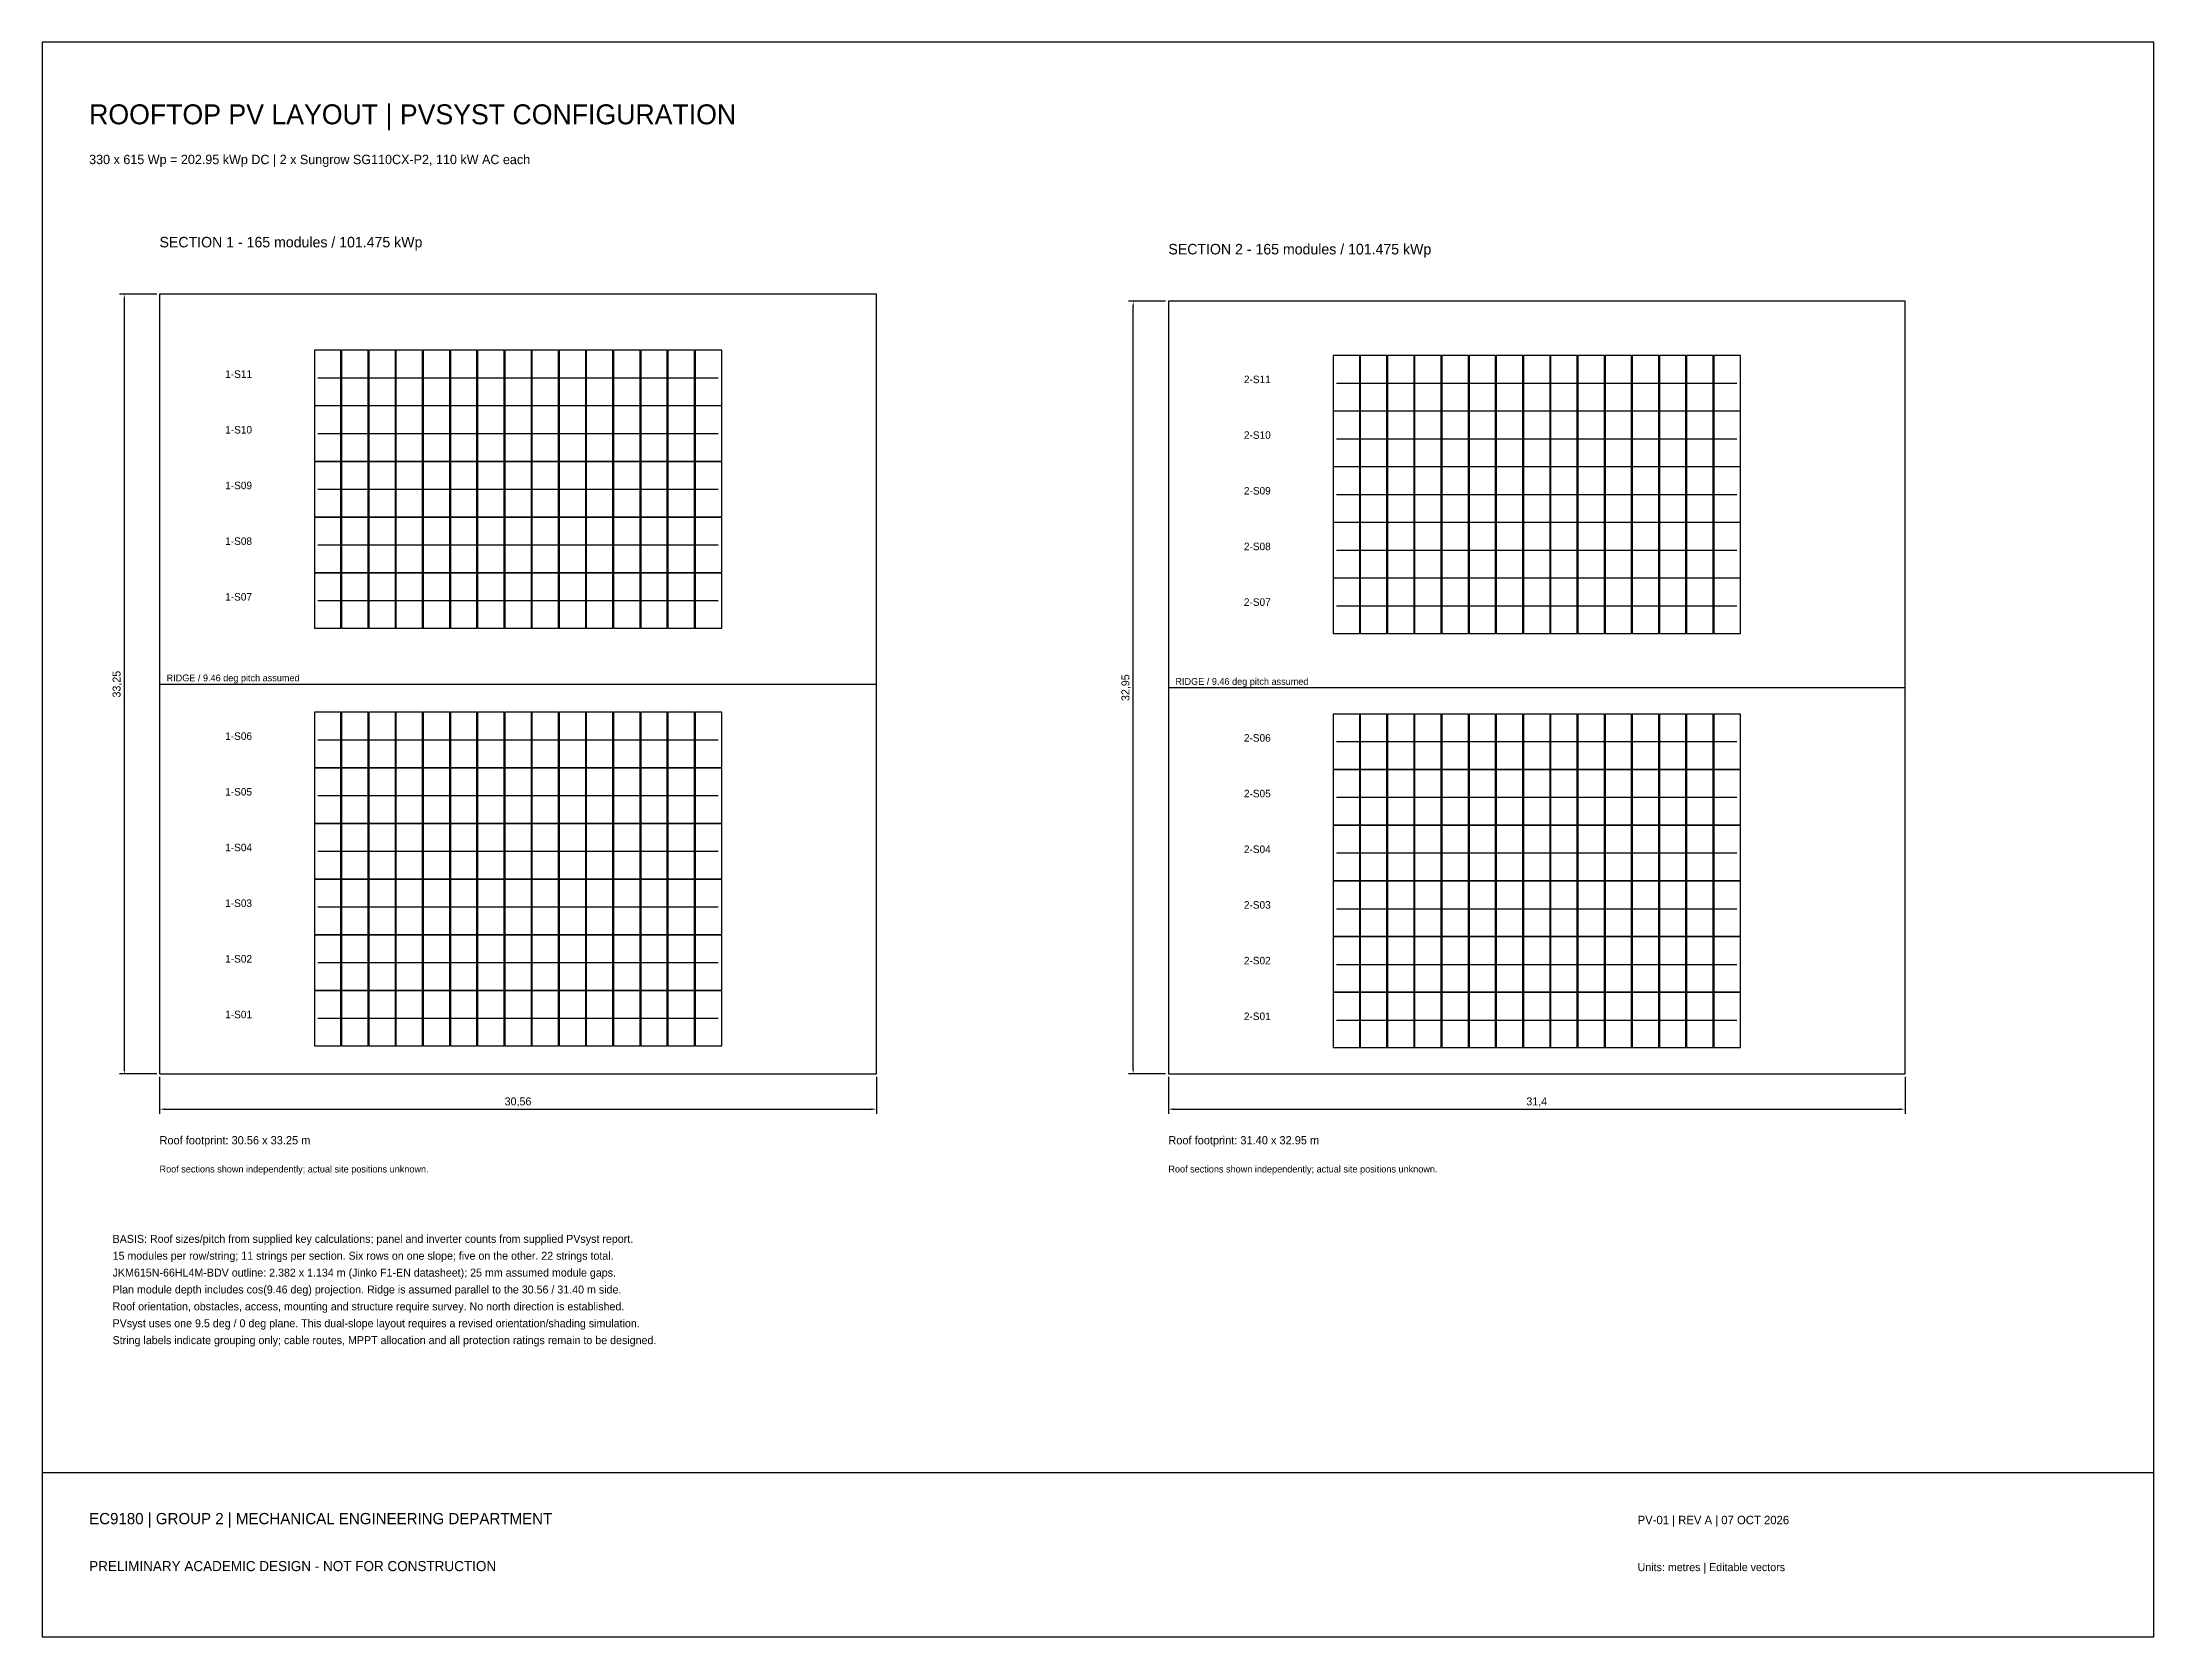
# Model space of a CAD drawing. Header units: metres. Extents: x 0 to 290, y 0 to 68.
# Drawn here: x 0 to 90, y 0 to 68 of the extents above; entities that cross this region are included whole.
import ezdxf

# ---------------------------------------------------------------- set-up
doc = ezdxf.new("R2010")
doc.units = ezdxf.units.M
for name, color, linetype in [('FRAME', 7, 'Continuous'), ('NOTES', 7, 'Continuous'), ('PV_MAIN', 4, 'Continuous'), ('RIDGE', 1, 'Continuous'), ('ROOF', 7, 'Continuous'), ('STRINGS', 2, 'Continuous'), ('TEXT', 7, 'Continuous')]:
    doc.layers.add(name, color=color, linetype=linetype)
doc.dimstyles.get("Standard").update_dxf_attribs({"dimtxt": 2.5, "dimasz": 2.5, "dimexe": 1.25, "dimexo": 0.625, "dimtad": 1, "dimcen": 2.5, "dimazin": 3, "dimtfac": 1, "dimtmove": 0, "dimatfit": 3, "dimarcsym": 0})

msp = doc.modelspace()

# ---------------------------------------------------------------- texts
at = {"layer": 'NOTES'}
for s, p in [('BASIS: Roof sizes/pitch from supplied key calculations; panel and inverter counts from supplied PVsyst report.', (3, 16.8)), ('15 modules per row/string; 11 strings per section. Six rows on one slope; five on the other. 22 strings total.', (3, 16.08)), ('JKM615N-66HL4M-BDV outline: 2.382 x 1.134 m (Jinko F1-EN datasheet); 25 mm assumed module gaps.', (3, 15.36)), ('Plan module depth includes cos(9.46 deg) projection. Ridge is assumed parallel to the 30.56 / 31.40 m side.', (3, 14.64)), ('Roof orientation, obstacles, access, mounting and structure require survey. No north direction is established.', (3, 13.92)), ('PVsyst uses one 9.5 deg / 0 deg plane. This dual-slope layout requires a revised orientation/shading simulation.', (3, 13.2)), ('String labels indicate grouping only; cable routes, MPPT allocation and all protection ratings remain to be designed.', (3, 12.48))]:
    msp.add_text(s, height=0.34, dxfattribs=at).set_placement(p)
at = {"layer": 'STRINGS'}
for s, p in [('1-S11', (7.8, 53.686)), ('2-S11', (51.22, 53.461)), ('1-S10', (7.8, 51.312)), ('2-S10', (51.22, 51.087)), ('1-S09', (7.8, 48.938)), ('2-S09', (51.22, 48.712)), ('1-S08', (7.8, 46.563)), ('2-S08', (51.22, 46.338)), ('1-S07', (7.8, 44.189)), ('2-S07', (51.22, 43.964)), ('1-S06', (7.8, 38.248)), ('2-S06', (51.22, 38.173)), ('1-S05', (7.8, 35.874)), ('2-S05', (51.22, 35.799)), ('1-S04', (7.8, 33.5)), ('2-S04', (51.22, 33.425)), ('1-S03', (7.8, 31.125)), ('2-S03', (51.22, 31.05)), ('1-S02', (7.8, 28.751)), ('2-S02', (51.22, 28.676)), ('1-S01', (7.8, 26.377)), ('2-S01', (51.22, 26.302))]:
    msp.add_text(s, height=0.32, dxfattribs=at).set_placement(p)
at = {"layer": 'TEXT'}
for s, height, p in [('ROOFTOP PV LAYOUT | PVSYST CONFIGURATION', 0.85, (2, 64.5)), ('330 x 615 Wp = 202.95 kWp DC | 2 x Sungrow SG110CX-P2, 110 kW AC each', 0.4, (2, 62.8)), ('SECTION 1 - 165 modules / 101.475 kWp', 0.45, (5, 59.25)), ('SECTION 2 - 165 modules / 101.475 kWp', 0.45, (48, 58.95)), ('RIDGE / 9.46 deg pitch assumed', 0.29, (5.3, 40.745)), ('RIDGE / 9.46 deg pitch assumed', 0.29, (48.3, 40.595)), ('Roof footprint: 30.56 x 33.25 m', 0.35, (5, 21)), ('Roof footprint: 31.40 x 32.95 m', 0.35, (48, 21)), ('Roof sections shown independently; actual site positions unknown.', 0.29, (5, 19.8)), ('Roof sections shown independently; actual site positions unknown.', 0.29, (48, 19.8)), ('EC9180 | GROUP 2 | MECHANICAL ENGINEERING DEPARTMENT', 0.48, (2, 4.8)), ('PV-01 | REV A | 07 OCT 2026', 0.36, (68, 4.8)), ('PRELIMINARY ACADEMIC DESIGN - NOT FOR CONSTRUCTION', 0.43, (2, 2.8)), ('Units: metres | Editable vectors', 0.34, (68, 2.8))]:
    msp.add_text(s, height=height, dxfattribs=at).set_placement(p)

# ---------------------------------------------------------------- dimensions: what is measured, and where the dimension line sits
for base, p1, p2 in [((3.5, 24), (5, 24), (5, 57.25)), ((46.5, 24), (48, 24), (48, 56.95))]:
    msp.add_linear_dim(base=base, p1=p1, p2=p2, angle=90, dimstyle='Standard', override={"dimtxt": 0.34, "dimasz": 0.22, "dimexe": 0.2, "dimexo": 0.12, "dimgap": 0.13, "dimtad": 1, "dimdec": 2}).render()
for base, p1, p2 in [((5, 22.5), (5, 24), (35.56, 24)), ((48, 22.5), (48, 24), (79.4, 24))]:
    msp.add_linear_dim(base=base, p1=p1, p2=p2, dimstyle='Standard', override={"dimtxt": 0.34, "dimasz": 0.22, "dimexe": 0.2, "dimexo": 0.12, "dimgap": 0.13, "dimtad": 1, "dimdec": 2}).render()

# ---------------------------------------------------------------- linework, layer by layer
at = {"layer": 'FRAME'}
msp.add_line((0, 7), (90, 7), dxfattribs=at)
msp.add_lwpolyline([(0, 0), (90, 0), (90, 68), (0, 68)], close=True, dxfattribs=at)
at = {"layer": 'PV_MAIN'}
for points in [[(11.6, 52.511), (12.734, 52.511), (12.734, 54.861), (11.6, 54.861)], [(12.759, 52.511), (13.893, 52.511), (13.893, 54.861), (12.759, 54.861)], [(13.918, 52.511), (15.052, 52.511), (15.052, 54.861), (13.918, 54.861)], [(15.077, 52.511), (16.211, 52.511), (16.211, 54.861), (15.077, 54.861)], [(16.236, 52.511), (17.37, 52.511), (17.37, 54.861), (16.236, 54.861)], [(17.395, 52.511), (18.529, 52.511), (18.529, 54.861), (17.395, 54.861)], [(18.554, 52.511), (19.688, 52.511), (19.688, 54.861), (18.554, 54.861)], [(19.713, 52.511), (20.847, 52.511), (20.847, 54.861), (19.713, 54.861)], [(20.872, 52.511), (22.006, 52.511), (22.006, 54.861), (20.872, 54.861)], [(22.031, 52.511), (23.165, 52.511), (23.165, 54.861), (22.031, 54.861)], [(23.19, 52.511), (24.324, 52.511), (24.324, 54.861), (23.19, 54.861)], [(24.349, 52.511), (25.483, 52.511), (25.483, 54.861), (24.349, 54.861)], [(25.508, 52.511), (26.642, 52.511), (26.642, 54.861), (25.508, 54.861)], [(26.667, 52.511), (27.801, 52.511), (27.801, 54.861), (26.667, 54.861)], [(27.826, 52.511), (28.96, 52.511), (28.96, 54.861), (27.826, 54.861)], [(55.02, 52.286), (56.154, 52.286), (56.154, 54.636), (55.02, 54.636)], [(56.179, 52.286), (57.313, 52.286), (57.313, 54.636), (56.179, 54.636)], [(57.338, 52.286), (58.472, 52.286), (58.472, 54.636), (57.338, 54.636)], [(58.497, 52.286), (59.631, 52.286), (59.631, 54.636), (58.497, 54.636)], [(59.656, 52.286), (60.79, 52.286), (60.79, 54.636), (59.656, 54.636)], [(60.815, 52.286), (61.949, 52.286), (61.949, 54.636), (60.815, 54.636)], [(61.974, 52.286), (63.108, 52.286), (63.108, 54.636), (61.974, 54.636)], [(63.133, 52.286), (64.267, 52.286), (64.267, 54.636), (63.133, 54.636)], [(64.292, 52.286), (65.426, 52.286), (65.426, 54.636), (64.292, 54.636)], [(65.451, 52.286), (66.585, 52.286), (66.585, 54.636), (65.451, 54.636)], [(66.61, 52.286), (67.744, 52.286), (67.744, 54.636), (66.61, 54.636)], [(67.769, 52.286), (68.903, 52.286), (68.903, 54.636), (67.769, 54.636)], [(68.928, 52.286), (70.062, 52.286), (70.062, 54.636), (68.928, 54.636)], [(70.087, 52.286), (71.221, 52.286), (71.221, 54.636), (70.087, 54.636)], [(71.246, 52.286), (72.38, 52.286), (72.38, 54.636), (71.246, 54.636)], [(11.6, 50.137), (12.734, 50.137), (12.734, 52.487), (11.6, 52.487)], [(12.759, 50.137), (13.893, 50.137), (13.893, 52.487), (12.759, 52.487)], [(13.918, 50.137), (15.052, 50.137), (15.052, 52.487), (13.918, 52.487)], [(15.077, 50.137), (16.211, 50.137), (16.211, 52.487), (15.077, 52.487)], [(16.236, 50.137), (17.37, 50.137), (17.37, 52.487), (16.236, 52.487)], [(17.395, 50.137), (18.529, 50.137), (18.529, 52.487), (17.395, 52.487)], [(18.554, 50.137), (19.688, 50.137), (19.688, 52.487), (18.554, 52.487)], [(19.713, 50.137), (20.847, 50.137), (20.847, 52.487), (19.713, 52.487)], [(20.872, 50.137), (22.006, 50.137), (22.006, 52.487), (20.872, 52.487)], [(22.031, 50.137), (23.165, 50.137), (23.165, 52.487), (22.031, 52.487)], [(23.19, 50.137), (24.324, 50.137), (24.324, 52.487), (23.19, 52.487)], [(24.349, 50.137), (25.483, 50.137), (25.483, 52.487), (24.349, 52.487)], [(25.508, 50.137), (26.642, 50.137), (26.642, 52.487), (25.508, 52.487)], [(26.667, 50.137), (27.801, 50.137), (27.801, 52.487), (26.667, 52.487)], [(27.826, 50.137), (28.96, 50.137), (28.96, 52.487), (27.826, 52.487)], [(55.02, 49.912), (56.154, 49.912), (56.154, 52.262), (55.02, 52.262)], [(56.179, 49.912), (57.313, 49.912), (57.313, 52.262), (56.179, 52.262)], [(57.338, 49.912), (58.472, 49.912), (58.472, 52.262), (57.338, 52.262)], [(58.497, 49.912), (59.631, 49.912), (59.631, 52.262), (58.497, 52.262)], [(59.656, 49.912), (60.79, 49.912), (60.79, 52.262), (59.656, 52.262)], [(60.815, 49.912), (61.949, 49.912), (61.949, 52.262), (60.815, 52.262)], [(61.974, 49.912), (63.108, 49.912), (63.108, 52.262), (61.974, 52.262)], [(63.133, 49.912), (64.267, 49.912), (64.267, 52.262), (63.133, 52.262)], [(64.292, 49.912), (65.426, 49.912), (65.426, 52.262), (64.292, 52.262)], [(65.451, 49.912), (66.585, 49.912), (66.585, 52.262), (65.451, 52.262)], [(66.61, 49.912), (67.744, 49.912), (67.744, 52.262), (66.61, 52.262)], [(67.769, 49.912), (68.903, 49.912), (68.903, 52.262), (67.769, 52.262)], [(68.928, 49.912), (70.062, 49.912), (70.062, 52.262), (68.928, 52.262)], [(70.087, 49.912), (71.221, 49.912), (71.221, 52.262), (70.087, 52.262)], [(71.246, 49.912), (72.38, 49.912), (72.38, 52.262), (71.246, 52.262)], [(11.6, 47.763), (12.734, 47.763), (12.734, 50.112), (11.6, 50.112)], [(12.759, 47.763), (13.893, 47.763), (13.893, 50.112), (12.759, 50.112)], [(13.918, 47.763), (15.052, 47.763), (15.052, 50.112), (13.918, 50.112)], [(15.077, 47.763), (16.211, 47.763), (16.211, 50.112), (15.077, 50.112)], [(16.236, 47.763), (17.37, 47.763), (17.37, 50.112), (16.236, 50.112)], [(17.395, 47.763), (18.529, 47.763), (18.529, 50.112), (17.395, 50.112)], [(18.554, 47.763), (19.688, 47.763), (19.688, 50.112), (18.554, 50.112)], [(19.713, 47.763), (20.847, 47.763), (20.847, 50.112), (19.713, 50.112)], [(20.872, 47.763), (22.006, 47.763), (22.006, 50.112), (20.872, 50.112)], [(22.031, 47.763), (23.165, 47.763), (23.165, 50.112), (22.031, 50.112)], [(23.19, 47.763), (24.324, 47.763), (24.324, 50.112), (23.19, 50.112)], [(24.349, 47.763), (25.483, 47.763), (25.483, 50.112), (24.349, 50.112)], [(25.508, 47.763), (26.642, 47.763), (26.642, 50.112), (25.508, 50.112)], [(26.667, 47.763), (27.801, 47.763), (27.801, 50.112), (26.667, 50.112)], [(27.826, 47.763), (28.96, 47.763), (28.96, 50.112), (27.826, 50.112)], [(55.02, 47.538), (56.154, 47.538), (56.154, 49.887), (55.02, 49.887)], [(56.179, 47.538), (57.313, 47.538), (57.313, 49.887), (56.179, 49.887)], [(57.338, 47.538), (58.472, 47.538), (58.472, 49.887), (57.338, 49.887)], [(58.497, 47.538), (59.631, 47.538), (59.631, 49.887), (58.497, 49.887)], [(59.656, 47.538), (60.79, 47.538), (60.79, 49.887), (59.656, 49.887)], [(60.815, 47.538), (61.949, 47.538), (61.949, 49.887), (60.815, 49.887)], [(61.974, 47.538), (63.108, 47.538), (63.108, 49.887), (61.974, 49.887)], [(63.133, 47.538), (64.267, 47.538), (64.267, 49.887), (63.133, 49.887)], [(64.292, 47.538), (65.426, 47.538), (65.426, 49.887), (64.292, 49.887)], [(65.451, 47.538), (66.585, 47.538), (66.585, 49.887), (65.451, 49.887)], [(66.61, 47.538), (67.744, 47.538), (67.744, 49.887), (66.61, 49.887)], [(67.769, 47.538), (68.903, 47.538), (68.903, 49.887), (67.769, 49.887)], [(68.928, 47.538), (70.062, 47.538), (70.062, 49.887), (68.928, 49.887)], [(70.087, 47.538), (71.221, 47.538), (71.221, 49.887), (70.087, 49.887)], [(71.246, 47.538), (72.38, 47.538), (72.38, 49.887), (71.246, 49.887)], [(11.6, 45.388), (12.734, 45.388), (12.734, 47.738), (11.6, 47.738)], [(12.759, 45.388), (13.893, 45.388), (13.893, 47.738), (12.759, 47.738)], [(13.918, 45.388), (15.052, 45.388), (15.052, 47.738), (13.918, 47.738)], [(15.077, 45.388), (16.211, 45.388), (16.211, 47.738), (15.077, 47.738)], [(16.236, 45.388), (17.37, 45.388), (17.37, 47.738), (16.236, 47.738)], [(17.395, 45.388), (18.529, 45.388), (18.529, 47.738), (17.395, 47.738)], [(18.554, 45.388), (19.688, 45.388), (19.688, 47.738), (18.554, 47.738)], [(19.713, 45.388), (20.847, 45.388), (20.847, 47.738), (19.713, 47.738)], [(20.872, 45.388), (22.006, 45.388), (22.006, 47.738), (20.872, 47.738)], [(22.031, 45.388), (23.165, 45.388), (23.165, 47.738), (22.031, 47.738)], [(23.19, 45.388), (24.324, 45.388), (24.324, 47.738), (23.19, 47.738)], [(24.349, 45.388), (25.483, 45.388), (25.483, 47.738), (24.349, 47.738)], [(25.508, 45.388), (26.642, 45.388), (26.642, 47.738), (25.508, 47.738)], [(26.667, 45.388), (27.801, 45.388), (27.801, 47.738), (26.667, 47.738)], [(27.826, 45.388), (28.96, 45.388), (28.96, 47.738), (27.826, 47.738)], [(55.02, 45.163), (56.154, 45.163), (56.154, 47.513), (55.02, 47.513)], [(56.179, 45.163), (57.313, 45.163), (57.313, 47.513), (56.179, 47.513)], [(57.338, 45.163), (58.472, 45.163), (58.472, 47.513), (57.338, 47.513)], [(58.497, 45.163), (59.631, 45.163), (59.631, 47.513), (58.497, 47.513)], [(59.656, 45.163), (60.79, 45.163), (60.79, 47.513), (59.656, 47.513)], [(60.815, 45.163), (61.949, 45.163), (61.949, 47.513), (60.815, 47.513)], [(61.974, 45.163), (63.108, 45.163), (63.108, 47.513), (61.974, 47.513)], [(63.133, 45.163), (64.267, 45.163), (64.267, 47.513), (63.133, 47.513)], [(64.292, 45.163), (65.426, 45.163), (65.426, 47.513), (64.292, 47.513)], [(65.451, 45.163), (66.585, 45.163), (66.585, 47.513), (65.451, 47.513)], [(66.61, 45.163), (67.744, 45.163), (67.744, 47.513), (66.61, 47.513)], [(67.769, 45.163), (68.903, 45.163), (68.903, 47.513), (67.769, 47.513)], [(68.928, 45.163), (70.062, 45.163), (70.062, 47.513), (68.928, 47.513)], [(70.087, 45.163), (71.221, 45.163), (71.221, 47.513), (70.087, 47.513)], [(71.246, 45.163), (72.38, 45.163), (72.38, 47.513), (71.246, 47.513)], [(11.6, 43.014), (12.734, 43.014), (12.734, 45.364), (11.6, 45.364)], [(12.759, 43.014), (13.893, 43.014), (13.893, 45.364), (12.759, 45.364)], [(13.918, 43.014), (15.052, 43.014), (15.052, 45.364), (13.918, 45.364)], [(15.077, 43.014), (16.211, 43.014), (16.211, 45.364), (15.077, 45.364)], [(16.236, 43.014), (17.37, 43.014), (17.37, 45.364), (16.236, 45.364)], [(17.395, 43.014), (18.529, 43.014), (18.529, 45.364), (17.395, 45.364)], [(18.554, 43.014), (19.688, 43.014), (19.688, 45.364), (18.554, 45.364)], [(19.713, 43.014), (20.847, 43.014), (20.847, 45.364), (19.713, 45.364)], [(20.872, 43.014), (22.006, 43.014), (22.006, 45.364), (20.872, 45.364)], [(22.031, 43.014), (23.165, 43.014), (23.165, 45.364), (22.031, 45.364)], [(23.19, 43.014), (24.324, 43.014), (24.324, 45.364), (23.19, 45.364)], [(24.349, 43.014), (25.483, 43.014), (25.483, 45.364), (24.349, 45.364)], [(25.508, 43.014), (26.642, 43.014), (26.642, 45.364), (25.508, 45.364)], [(26.667, 43.014), (27.801, 43.014), (27.801, 45.364), (26.667, 45.364)], [(27.826, 43.014), (28.96, 43.014), (28.96, 45.364), (27.826, 45.364)], [(55.02, 42.789), (56.154, 42.789), (56.154, 45.139), (55.02, 45.139)], [(56.179, 42.789), (57.313, 42.789), (57.313, 45.139), (56.179, 45.139)], [(57.338, 42.789), (58.472, 42.789), (58.472, 45.139), (57.338, 45.139)], [(58.497, 42.789), (59.631, 42.789), (59.631, 45.139), (58.497, 45.139)], [(59.656, 42.789), (60.79, 42.789), (60.79, 45.139), (59.656, 45.139)], [(60.815, 42.789), (61.949, 42.789), (61.949, 45.139), (60.815, 45.139)], [(61.974, 42.789), (63.108, 42.789), (63.108, 45.139), (61.974, 45.139)], [(63.133, 42.789), (64.267, 42.789), (64.267, 45.139), (63.133, 45.139)], [(64.292, 42.789), (65.426, 42.789), (65.426, 45.139), (64.292, 45.139)], [(65.451, 42.789), (66.585, 42.789), (66.585, 45.139), (65.451, 45.139)], [(66.61, 42.789), (67.744, 42.789), (67.744, 45.139), (66.61, 45.139)], [(67.769, 42.789), (68.903, 42.789), (68.903, 45.139), (67.769, 45.139)], [(68.928, 42.789), (70.062, 42.789), (70.062, 45.139), (68.928, 45.139)], [(70.087, 42.789), (71.221, 42.789), (71.221, 45.139), (70.087, 45.139)], [(71.246, 42.789), (72.38, 42.789), (72.38, 45.139), (71.246, 45.139)], [(11.6, 37.073), (12.734, 37.073), (12.734, 39.423), (11.6, 39.423)], [(12.759, 37.073), (13.893, 37.073), (13.893, 39.423), (12.759, 39.423)], [(13.918, 37.073), (15.052, 37.073), (15.052, 39.423), (13.918, 39.423)], [(15.077, 37.073), (16.211, 37.073), (16.211, 39.423), (15.077, 39.423)], [(16.236, 37.073), (17.37, 37.073), (17.37, 39.423), (16.236, 39.423)], [(17.395, 37.073), (18.529, 37.073), (18.529, 39.423), (17.395, 39.423)], [(18.554, 37.073), (19.688, 37.073), (19.688, 39.423), (18.554, 39.423)], [(19.713, 37.073), (20.847, 37.073), (20.847, 39.423), (19.713, 39.423)], [(20.872, 37.073), (22.006, 37.073), (22.006, 39.423), (20.872, 39.423)], [(22.031, 37.073), (23.165, 37.073), (23.165, 39.423), (22.031, 39.423)], [(23.19, 37.073), (24.324, 37.073), (24.324, 39.423), (23.19, 39.423)], [(24.349, 37.073), (25.483, 37.073), (25.483, 39.423), (24.349, 39.423)], [(25.508, 37.073), (26.642, 37.073), (26.642, 39.423), (25.508, 39.423)], [(26.667, 37.073), (27.801, 37.073), (27.801, 39.423), (26.667, 39.423)], [(27.826, 37.073), (28.96, 37.073), (28.96, 39.423), (27.826, 39.423)], [(55.02, 36.998), (56.154, 36.998), (56.154, 39.348), (55.02, 39.348)], [(56.179, 36.998), (57.313, 36.998), (57.313, 39.348), (56.179, 39.348)], [(57.338, 36.998), (58.472, 36.998), (58.472, 39.348), (57.338, 39.348)], [(58.497, 36.998), (59.631, 36.998), (59.631, 39.348), (58.497, 39.348)], [(59.656, 36.998), (60.79, 36.998), (60.79, 39.348), (59.656, 39.348)], [(60.815, 36.998), (61.949, 36.998), (61.949, 39.348), (60.815, 39.348)], [(61.974, 36.998), (63.108, 36.998), (63.108, 39.348), (61.974, 39.348)], [(63.133, 36.998), (64.267, 36.998), (64.267, 39.348), (63.133, 39.348)], [(64.292, 36.998), (65.426, 36.998), (65.426, 39.348), (64.292, 39.348)], [(65.451, 36.998), (66.585, 36.998), (66.585, 39.348), (65.451, 39.348)], [(66.61, 36.998), (67.744, 36.998), (67.744, 39.348), (66.61, 39.348)], [(67.769, 36.998), (68.903, 36.998), (68.903, 39.348), (67.769, 39.348)], [(68.928, 36.998), (70.062, 36.998), (70.062, 39.348), (68.928, 39.348)], [(70.087, 36.998), (71.221, 36.998), (71.221, 39.348), (70.087, 39.348)], [(71.246, 36.998), (72.38, 36.998), (72.38, 39.348), (71.246, 39.348)], [(11.6, 34.699), (12.734, 34.699), (12.734, 37.049), (11.6, 37.049)], [(12.759, 34.699), (13.893, 34.699), (13.893, 37.049), (12.759, 37.049)], [(13.918, 34.699), (15.052, 34.699), (15.052, 37.049), (13.918, 37.049)], [(15.077, 34.699), (16.211, 34.699), (16.211, 37.049), (15.077, 37.049)], [(16.236, 34.699), (17.37, 34.699), (17.37, 37.049), (16.236, 37.049)], [(17.395, 34.699), (18.529, 34.699), (18.529, 37.049), (17.395, 37.049)], [(18.554, 34.699), (19.688, 34.699), (19.688, 37.049), (18.554, 37.049)], [(19.713, 34.699), (20.847, 34.699), (20.847, 37.049), (19.713, 37.049)], [(20.872, 34.699), (22.006, 34.699), (22.006, 37.049), (20.872, 37.049)], [(22.031, 34.699), (23.165, 34.699), (23.165, 37.049), (22.031, 37.049)], [(23.19, 34.699), (24.324, 34.699), (24.324, 37.049), (23.19, 37.049)], [(24.349, 34.699), (25.483, 34.699), (25.483, 37.049), (24.349, 37.049)], [(25.508, 34.699), (26.642, 34.699), (26.642, 37.049), (25.508, 37.049)], [(26.667, 34.699), (27.801, 34.699), (27.801, 37.049), (26.667, 37.049)], [(27.826, 34.699), (28.96, 34.699), (28.96, 37.049), (27.826, 37.049)], [(55.02, 34.624), (56.154, 34.624), (56.154, 36.974), (55.02, 36.974)], [(56.179, 34.624), (57.313, 34.624), (57.313, 36.974), (56.179, 36.974)], [(57.338, 34.624), (58.472, 34.624), (58.472, 36.974), (57.338, 36.974)], [(58.497, 34.624), (59.631, 34.624), (59.631, 36.974), (58.497, 36.974)], [(59.656, 34.624), (60.79, 34.624), (60.79, 36.974), (59.656, 36.974)], [(60.815, 34.624), (61.949, 34.624), (61.949, 36.974), (60.815, 36.974)], [(61.974, 34.624), (63.108, 34.624), (63.108, 36.974), (61.974, 36.974)], [(63.133, 34.624), (64.267, 34.624), (64.267, 36.974), (63.133, 36.974)], [(64.292, 34.624), (65.426, 34.624), (65.426, 36.974), (64.292, 36.974)], [(65.451, 34.624), (66.585, 34.624), (66.585, 36.974), (65.451, 36.974)], [(66.61, 34.624), (67.744, 34.624), (67.744, 36.974), (66.61, 36.974)], [(67.769, 34.624), (68.903, 34.624), (68.903, 36.974), (67.769, 36.974)], [(68.928, 34.624), (70.062, 34.624), (70.062, 36.974), (68.928, 36.974)], [(70.087, 34.624), (71.221, 34.624), (71.221, 36.974), (70.087, 36.974)], [(71.246, 34.624), (72.38, 34.624), (72.38, 36.974), (71.246, 36.974)], [(11.6, 32.325), (12.734, 32.325), (12.734, 34.674), (11.6, 34.674)], [(12.759, 32.325), (13.893, 32.325), (13.893, 34.674), (12.759, 34.674)], [(13.918, 32.325), (15.052, 32.325), (15.052, 34.674), (13.918, 34.674)], [(15.077, 32.325), (16.211, 32.325), (16.211, 34.674), (15.077, 34.674)], [(16.236, 32.325), (17.37, 32.325), (17.37, 34.674), (16.236, 34.674)], [(17.395, 32.325), (18.529, 32.325), (18.529, 34.674), (17.395, 34.674)], [(18.554, 32.325), (19.688, 32.325), (19.688, 34.674), (18.554, 34.674)], [(19.713, 32.325), (20.847, 32.325), (20.847, 34.674), (19.713, 34.674)], [(20.872, 32.325), (22.006, 32.325), (22.006, 34.674), (20.872, 34.674)], [(22.031, 32.325), (23.165, 32.325), (23.165, 34.674), (22.031, 34.674)], [(23.19, 32.325), (24.324, 32.325), (24.324, 34.674), (23.19, 34.674)], [(24.349, 32.325), (25.483, 32.325), (25.483, 34.674), (24.349, 34.674)], [(25.508, 32.325), (26.642, 32.325), (26.642, 34.674), (25.508, 34.674)], [(26.667, 32.325), (27.801, 32.325), (27.801, 34.674), (26.667, 34.674)], [(27.826, 32.325), (28.96, 32.325), (28.96, 34.674), (27.826, 34.674)], [(55.02, 32.25), (56.154, 32.25), (56.154, 34.599), (55.02, 34.599)], [(56.179, 32.25), (57.313, 32.25), (57.313, 34.599), (56.179, 34.599)], [(57.338, 32.25), (58.472, 32.25), (58.472, 34.599), (57.338, 34.599)], [(58.497, 32.25), (59.631, 32.25), (59.631, 34.599), (58.497, 34.599)], [(59.656, 32.25), (60.79, 32.25), (60.79, 34.599), (59.656, 34.599)], [(60.815, 32.25), (61.949, 32.25), (61.949, 34.599), (60.815, 34.599)], [(61.974, 32.25), (63.108, 32.25), (63.108, 34.599), (61.974, 34.599)], [(63.133, 32.25), (64.267, 32.25), (64.267, 34.599), (63.133, 34.599)], [(64.292, 32.25), (65.426, 32.25), (65.426, 34.599), (64.292, 34.599)], [(65.451, 32.25), (66.585, 32.25), (66.585, 34.599), (65.451, 34.599)], [(66.61, 32.25), (67.744, 32.25), (67.744, 34.599), (66.61, 34.599)], [(67.769, 32.25), (68.903, 32.25), (68.903, 34.599), (67.769, 34.599)], [(68.928, 32.25), (70.062, 32.25), (70.062, 34.599), (68.928, 34.599)], [(70.087, 32.25), (71.221, 32.25), (71.221, 34.599), (70.087, 34.599)], [(71.246, 32.25), (72.38, 32.25), (72.38, 34.599), (71.246, 34.599)], [(11.6, 29.951), (12.734, 29.951), (12.734, 32.3), (11.6, 32.3)], [(12.759, 29.951), (13.893, 29.951), (13.893, 32.3), (12.759, 32.3)], [(13.918, 29.951), (15.052, 29.951), (15.052, 32.3), (13.918, 32.3)], [(15.077, 29.951), (16.211, 29.951), (16.211, 32.3), (15.077, 32.3)], [(16.236, 29.951), (17.37, 29.951), (17.37, 32.3), (16.236, 32.3)], [(17.395, 29.951), (18.529, 29.951), (18.529, 32.3), (17.395, 32.3)], [(18.554, 29.951), (19.688, 29.951), (19.688, 32.3), (18.554, 32.3)], [(19.713, 29.951), (20.847, 29.951), (20.847, 32.3), (19.713, 32.3)], [(20.872, 29.951), (22.006, 29.951), (22.006, 32.3), (20.872, 32.3)], [(22.031, 29.951), (23.165, 29.951), (23.165, 32.3), (22.031, 32.3)], [(23.19, 29.951), (24.324, 29.951), (24.324, 32.3), (23.19, 32.3)], [(24.349, 29.951), (25.483, 29.951), (25.483, 32.3), (24.349, 32.3)], [(25.508, 29.951), (26.642, 29.951), (26.642, 32.3), (25.508, 32.3)], [(26.667, 29.951), (27.801, 29.951), (27.801, 32.3), (26.667, 32.3)], [(27.826, 29.951), (28.96, 29.951), (28.96, 32.3), (27.826, 32.3)], [(55.02, 29.876), (56.154, 29.876), (56.154, 32.225), (55.02, 32.225)], [(56.179, 29.876), (57.313, 29.876), (57.313, 32.225), (56.179, 32.225)], [(57.338, 29.876), (58.472, 29.876), (58.472, 32.225), (57.338, 32.225)], [(58.497, 29.876), (59.631, 29.876), (59.631, 32.225), (58.497, 32.225)], [(59.656, 29.876), (60.79, 29.876), (60.79, 32.225), (59.656, 32.225)], [(60.815, 29.876), (61.949, 29.876), (61.949, 32.225), (60.815, 32.225)], [(61.974, 29.876), (63.108, 29.876), (63.108, 32.225), (61.974, 32.225)], [(63.133, 29.876), (64.267, 29.876), (64.267, 32.225), (63.133, 32.225)], [(64.292, 29.876), (65.426, 29.876), (65.426, 32.225), (64.292, 32.225)], [(65.451, 29.876), (66.585, 29.876), (66.585, 32.225), (65.451, 32.225)], [(66.61, 29.876), (67.744, 29.876), (67.744, 32.225), (66.61, 32.225)], [(67.769, 29.876), (68.903, 29.876), (68.903, 32.225), (67.769, 32.225)], [(68.928, 29.876), (70.062, 29.876), (70.062, 32.225), (68.928, 32.225)], [(70.087, 29.876), (71.221, 29.876), (71.221, 32.225), (70.087, 32.225)], [(71.246, 29.876), (72.38, 29.876), (72.38, 32.225), (71.246, 32.225)], [(11.6, 27.576), (12.734, 27.576), (12.734, 29.926), (11.6, 29.926)], [(12.759, 27.576), (13.893, 27.576), (13.893, 29.926), (12.759, 29.926)], [(13.918, 27.576), (15.052, 27.576), (15.052, 29.926), (13.918, 29.926)], [(15.077, 27.576), (16.211, 27.576), (16.211, 29.926), (15.077, 29.926)], [(16.236, 27.576), (17.37, 27.576), (17.37, 29.926), (16.236, 29.926)], [(17.395, 27.576), (18.529, 27.576), (18.529, 29.926), (17.395, 29.926)], [(18.554, 27.576), (19.688, 27.576), (19.688, 29.926), (18.554, 29.926)], [(19.713, 27.576), (20.847, 27.576), (20.847, 29.926), (19.713, 29.926)], [(20.872, 27.576), (22.006, 27.576), (22.006, 29.926), (20.872, 29.926)], [(22.031, 27.576), (23.165, 27.576), (23.165, 29.926), (22.031, 29.926)], [(23.19, 27.576), (24.324, 27.576), (24.324, 29.926), (23.19, 29.926)], [(24.349, 27.576), (25.483, 27.576), (25.483, 29.926), (24.349, 29.926)], [(25.508, 27.576), (26.642, 27.576), (26.642, 29.926), (25.508, 29.926)], [(26.667, 27.576), (27.801, 27.576), (27.801, 29.926), (26.667, 29.926)], [(27.826, 27.576), (28.96, 27.576), (28.96, 29.926), (27.826, 29.926)], [(55.02, 27.501), (56.154, 27.501), (56.154, 29.851), (55.02, 29.851)], [(56.179, 27.501), (57.313, 27.501), (57.313, 29.851), (56.179, 29.851)], [(57.338, 27.501), (58.472, 27.501), (58.472, 29.851), (57.338, 29.851)], [(58.497, 27.501), (59.631, 27.501), (59.631, 29.851), (58.497, 29.851)], [(59.656, 27.501), (60.79, 27.501), (60.79, 29.851), (59.656, 29.851)], [(60.815, 27.501), (61.949, 27.501), (61.949, 29.851), (60.815, 29.851)], [(61.974, 27.501), (63.108, 27.501), (63.108, 29.851), (61.974, 29.851)], [(63.133, 27.501), (64.267, 27.501), (64.267, 29.851), (63.133, 29.851)], [(64.292, 27.501), (65.426, 27.501), (65.426, 29.851), (64.292, 29.851)], [(65.451, 27.501), (66.585, 27.501), (66.585, 29.851), (65.451, 29.851)], [(66.61, 27.501), (67.744, 27.501), (67.744, 29.851), (66.61, 29.851)], [(67.769, 27.501), (68.903, 27.501), (68.903, 29.851), (67.769, 29.851)], [(68.928, 27.501), (70.062, 27.501), (70.062, 29.851), (68.928, 29.851)], [(70.087, 27.501), (71.221, 27.501), (71.221, 29.851), (70.087, 29.851)], [(71.246, 27.501), (72.38, 27.501), (72.38, 29.851), (71.246, 29.851)], [(11.6, 25.202), (12.734, 25.202), (12.734, 27.552), (11.6, 27.552)], [(12.759, 25.202), (13.893, 25.202), (13.893, 27.552), (12.759, 27.552)], [(13.918, 25.202), (15.052, 25.202), (15.052, 27.552), (13.918, 27.552)], [(15.077, 25.202), (16.211, 25.202), (16.211, 27.552), (15.077, 27.552)], [(16.236, 25.202), (17.37, 25.202), (17.37, 27.552), (16.236, 27.552)], [(17.395, 25.202), (18.529, 25.202), (18.529, 27.552), (17.395, 27.552)], [(18.554, 25.202), (19.688, 25.202), (19.688, 27.552), (18.554, 27.552)], [(19.713, 25.202), (20.847, 25.202), (20.847, 27.552), (19.713, 27.552)], [(20.872, 25.202), (22.006, 25.202), (22.006, 27.552), (20.872, 27.552)], [(22.031, 25.202), (23.165, 25.202), (23.165, 27.552), (22.031, 27.552)], [(23.19, 25.202), (24.324, 25.202), (24.324, 27.552), (23.19, 27.552)], [(24.349, 25.202), (25.483, 25.202), (25.483, 27.552), (24.349, 27.552)], [(25.508, 25.202), (26.642, 25.202), (26.642, 27.552), (25.508, 27.552)], [(26.667, 25.202), (27.801, 25.202), (27.801, 27.552), (26.667, 27.552)], [(27.826, 25.202), (28.96, 25.202), (28.96, 27.552), (27.826, 27.552)], [(55.02, 25.127), (56.154, 25.127), (56.154, 27.477), (55.02, 27.477)], [(56.179, 25.127), (57.313, 25.127), (57.313, 27.477), (56.179, 27.477)], [(57.338, 25.127), (58.472, 25.127), (58.472, 27.477), (57.338, 27.477)], [(58.497, 25.127), (59.631, 25.127), (59.631, 27.477), (58.497, 27.477)], [(59.656, 25.127), (60.79, 25.127), (60.79, 27.477), (59.656, 27.477)], [(60.815, 25.127), (61.949, 25.127), (61.949, 27.477), (60.815, 27.477)], [(61.974, 25.127), (63.108, 25.127), (63.108, 27.477), (61.974, 27.477)], [(63.133, 25.127), (64.267, 25.127), (64.267, 27.477), (63.133, 27.477)], [(64.292, 25.127), (65.426, 25.127), (65.426, 27.477), (64.292, 27.477)], [(65.451, 25.127), (66.585, 25.127), (66.585, 27.477), (65.451, 27.477)], [(66.61, 25.127), (67.744, 25.127), (67.744, 27.477), (66.61, 27.477)], [(67.769, 25.127), (68.903, 25.127), (68.903, 27.477), (67.769, 27.477)], [(68.928, 25.127), (70.062, 25.127), (70.062, 27.477), (68.928, 27.477)], [(70.087, 25.127), (71.221, 25.127), (71.221, 27.477), (70.087, 27.477)], [(71.246, 25.127), (72.38, 25.127), (72.38, 27.477), (71.246, 27.477)]]:
    msp.add_lwpolyline(points, close=True, dxfattribs=at)
at = {"layer": 'RIDGE'}
for p, q in [((5, 40.625), (35.56, 40.625)), ((48, 40.475), (79.4, 40.475))]:
    msp.add_line(p, q, dxfattribs=at)
at = {"layer": 'ROOF'}
for points in [[(5, 24), (35.56, 24), (35.56, 57.25), (5, 57.25)], [(48, 24), (79.4, 24), (79.4, 56.95), (48, 56.95)]]:
    msp.add_lwpolyline(points, close=True, dxfattribs=at)
at = {"layer": 'STRINGS'}
for p, q in [((11.75, 53.686), (28.81, 53.686)), ((55.17, 53.461), (72.23, 53.461)), ((11.75, 51.312), (28.81, 51.312)), ((55.17, 51.087), (72.23, 51.087)), ((11.75, 48.938), (28.81, 48.938)), ((55.17, 48.712), (72.23, 48.712)), ((11.75, 46.563), (28.81, 46.563)), ((55.17, 46.338), (72.23, 46.338)), ((11.75, 44.189), (28.81, 44.189)), ((55.17, 43.964), (72.23, 43.964)), ((11.75, 38.248), (28.81, 38.248)), ((55.17, 38.173), (72.23, 38.173)), ((11.75, 35.874), (28.81, 35.874)), ((55.17, 35.799), (72.23, 35.799)), ((11.75, 33.5), (28.81, 33.5)), ((55.17, 33.425), (72.23, 33.425)), ((11.75, 31.125), (28.81, 31.125)), ((55.17, 31.05), (72.23, 31.05)), ((11.75, 28.751), (28.81, 28.751)), ((55.17, 28.676), (72.23, 28.676)), ((11.75, 26.377), (28.81, 26.377)), ((55.17, 26.302), (72.23, 26.302))]:
    msp.add_line(p, q, dxfattribs=at)

msp.set_redraw_order([(e.dxf.handle, doc.entitydb.next_handle()) for e in msp.query("TEXT MTEXT ATTDEF DIMENSION ARC_DIMENSION")])  # texts and dimensions are drawn at this point

doc.saveas('drawing.dxf')
